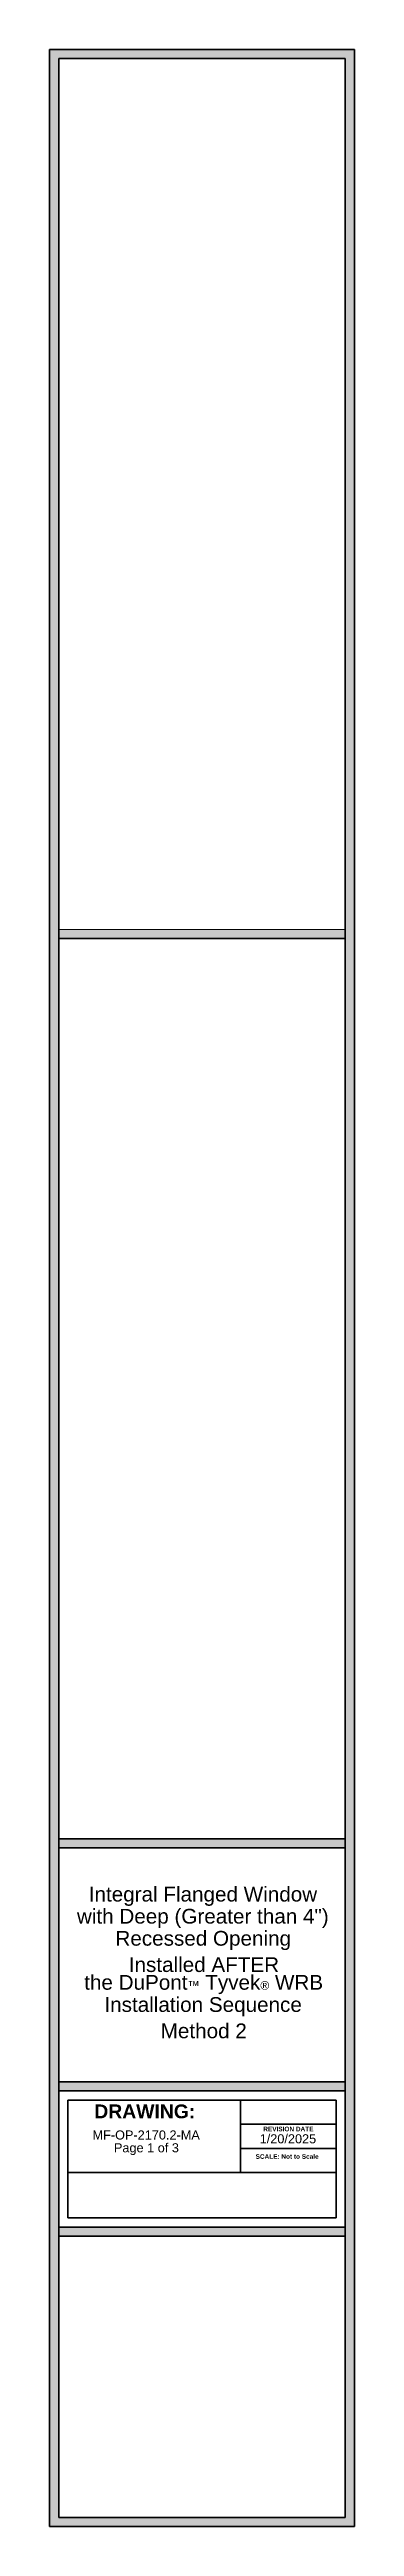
# Model space of a CAD drawing. Extents: x -1328 to 5679, y -4611 to 1603.
# Drawn here: x 1644 to 1945, y -854 to 1603 of the extents above; entities that cross this region are included whole.
import ezdxf

# ---------------------------------------------------------------- set-up
doc = ezdxf.new("R2010")
doc.units = 0
doc.header["$MEASUREMENT"] = 0
doc.layers.get('0').update_dxf_attribs({"lineweight": 0})
doc.layers.add('0_0', color=7, linetype='Continuous', lineweight=0)
doc.layers.add('G-ANNO-TTLB', color=7, linetype='Continuous', lineweight=0)

# ---------------------------------------------------------------- blocks, each defined once
blk = doc.blocks.new('Block_17')
at = {"layer": '0_0', "char_height": 0.2, "attachment_point": 7}
for s, insert in [('\\C18;\\c0;\\FArial|b0|i0|c1;\\H14.625000;\\W1.000000;Integral Flanged Window', (1682.7, -238.4)), ('\\C18;\\c0;\\FArial|b0|i0|c1;\\H14.625000;\\W1.000000;with Deep (Greater than 4")', (1671, -260.3)), ('\\C18;\\c0;\\FArial|b0|i0|c1;\\H14.625000;\\W1.000000;Recessed Opening', (1709.1, -282.2)), ('\\C18;\\c0;\\FArial|b0|i0|c1;\\H14.625000;\\W1.000000;Installed AFTER', (1722.3, -304.1)), ('\\C18;\\c0;\\FArial|b0|i0|c1;\\H14.625000;\\W1.000000;the DuPont\\H8.526375;™\\H14.625000; Tyvek\\H8.526375;®\\H14.625000; WRB', (1678.2, -325.9)), ('\\C18;\\c0;\\FArial|b0|i0|c1;\\H14.625000;\\W1.000000;Installation Sequence', (1698.2, -347.9)), ('\\C18;\\c0;\\FArial|b0|i0|c1;\\H14.625000;\\W1.000000;Method 2', (1753.9, -369.8))]:
    blk.add_mtext(s, dxfattribs=dict(at, insert=insert))

msp = doc.modelspace()

# ---------------------------------------------------------------- hatches: boundary and pattern name
at = {"layer": 'G-ANNO-TTLB', "true_color": 0xff00ff, "transparency": 33554687}
h = msp.add_hatch(color=6, dxfattribs=at)
edge = h.paths.add_edge_path()
edge.add_spline(control_points=[(1945.5, 1603.1), (1945.5, 1603.1), (1945.5, -853.9), (1945.5, -853.9), (1945.5, -853.9), (1644, -853.9), (1644, -853.9), (1644, -853.9), (1644, 1603.1), (1644, 1603.1), (1644, 1603.1), (1945.5, 1603.1), (1945.5, 1603.1)], knot_values=[0, 0, 0, 0, 1, 1, 1, 2, 2, 2, 3, 3, 3, 4, 4, 4, 4], degree=3, periodic=0)
edge = h.paths.add_edge_path()
edge.add_spline(control_points=[(1936.5, 1594.1), (1936.5, 1594.1), (1653, 1594.1), (1653, 1594.1), (1653, 1594.1), (1653, -844.9), (1653, -844.9), (1653, -844.9), (1936.5, -844.9), (1936.5, -844.9), (1936.5, -844.9), (1936.5, 1594.1), (1936.5, 1594.1)], knot_values=[0, 0, 0, 0, 1, 1, 1, 2, 2, 2, 3, 3, 3, 4, 4, 4, 4], degree=3, periodic=0)
edge.add_line((1936.5, 1594.1), (1936.5, 1594.1))
for points in [[(1936.5, 721.3), (1653, 721.3), (1653, 730.3), (1936.5, 730.3)], [(1936.5, -180.7), (1653, -180.7), (1653, -171.7), (1936.5, -171.7)], [(1936.5, -421.9), (1653, -421.9), (1653, -412.9), (1936.5, -412.9)], [(1936.5, -565.9), (1653, -565.9), (1653, -556.9), (1936.5, -556.9)]]:
    msp.add_hatch(color=6, dxfattribs=at).paths.add_polyline_path(points)

# ---------------------------------------------------------------- linework, layer by layer
at = {"layer": 'G-ANNO-TTLB', "color": 6, "lineweight": 50, "true_color": 0xff00ff}
for p, q in [((1945.5, 1603.1), (1644, 1603.1)), ((1644, 1603.1), (1644, -853.9)), ((1945.5, -853.9), (1945.5, 1603.1)), ((1653, -844.9), (1653, 1594.1)), ((1653, 1594.1), (1936.5, 1594.1)), ((1936.5, 1594.1), (1936.5, -844.9)), ((1653, 730.3), (1653, 721.3)), ((1653, 721.3), (1936.5, 721.3)), ((1936.5, 721.3), (1936.5, 730.3)), ((1653, 437.8), (1653, 428.8)), ((1936.5, 428.8), (1936.5, 437.8)), ((1653, 116.3), (1653, 107.3)), ((1936.5, 107.3), (1936.5, 116.3)), ((1936.5, -171.7), (1653, -171.7)), ((1653, -171.7), (1653, -180.7)), ((1936.5, -180.7), (1936.5, -171.7)), ((1653, -180.7), (1936.5, -180.7)), ((1936.5, -412.9), (1653, -412.9)), ((1653, -412.9), (1653, -421.9)), ((1936.5, -421.9), (1936.5, -412.9)), ((1653, -421.9), (1936.5, -421.9)), ((1927.5, -430.9), (1662, -430.9)), ((1662, -430.9), (1662, -547.9)), ((1833, -502.9), (1833, -430.9)), ((1927.5, -547.9), (1927.5, -430.9)), ((1927.5, -454.9), (1833, -454.9)), ((1927.5, -478.9), (1833, -478.9)), ((1662, -502.9), (1927.5, -502.9)), ((1936.5, -556.9), (1653, -556.9)), ((1653, -556.9), (1653, -565.9)), ((1662, -547.9), (1927.5, -547.9)), ((1936.5, -565.9), (1936.5, -556.9)), ((1653, -565.9), (1936.5, -565.9)), ((1644, -853.9), (1945.5, -853.9)), ((1936.5, -844.9), (1653, -844.9))]:
    msp.add_line(p, q, dxfattribs=at)
at = {"layer": 'G-ANNO-TTLB'}
for points in [[(1936.5, 721.3), (1653, 721.3), (1653, 730.3), (1936.5, 730.3)], [(1936.5, -180.7), (1653, -180.7), (1653, -171.7), (1936.5, -171.7)], [(1936.5, -421.9), (1653, -421.9), (1653, -412.9), (1936.5, -412.9)], [(1936.5, -565.9), (1653, -565.9), (1653, -556.9), (1936.5, -556.9)]]:
    msp.add_lwpolyline(points, close=True, dxfattribs=at)
for points in [[(1945.5, 1603.1), (1945.5, 1603.1), (1945.5, -853.9), (1945.5, -853.9), (1945.5, -853.9), (1644, -853.9), (1644, -853.9), (1644, -853.9), (1644, 1603.1), (1644, 1603.1), (1644, 1603.1), (1945.5, 1603.1), (1945.5, 1603.1)], [(1936.5, 1594.1), (1936.5, 1594.1), (1653, 1594.1), (1653, 1594.1), (1653, 1594.1), (1653, -844.9), (1653, -844.9), (1653, -844.9), (1936.5, -844.9), (1936.5, -844.9), (1936.5, -844.9), (1936.5, 1594.1), (1936.5, 1594.1)]]:
    msp.add_open_spline(points, degree=3, knots=[0, 0, 0, 0, 1, 1, 1, 2, 2, 2, 3, 3, 3, 4, 4, 4, 4], dxfattribs=at)

# ---------------------------------------------------------------- block references
at = {"layer": '0_0'}
msp.add_blockref('Block_17', (0, 0), dxfattribs=at)

# ---------------------------------------------------------------- texts
at = {"char_height": 0.2, "attachment_point": 7}
for s, insert in [('\\C18;\\c0;\\FArial|b0|i0|c1;\\H9.001321;\\W1.000000;MF-OP-2170.2-MA', (1686.4, -470.2)), ('\\C18;\\c0;\\FArial|b0|i0|c1;\\H9.001321;\\W1.000000;1/20/2025', (1851.8, -474)), ('\\C18;\\c0;\\FArial|b0|i0|c1;\\H9.001321;\\W1.000000;Page 1 of 3', (1707.6, -485.5))]:
    msp.add_mtext(s, dxfattribs=dict(at, insert=insert))
at = {"layer": 'G-ANNO-TTLB', "char_height": 0.2, "attachment_point": 7}
for s, insert in [('\\C18;\\c0;\\FArial Bold|b1|i0|c1;\\H13.699213;\\W1.000000;DRAWING:', (1688.2, -449.2)), ('\\C18;\\c0;\\FArial Bold|b1|i0|c1;\\H4.566402;\\W1.000000;REVISION DATE', (1855.4, -462)), ('\\C18;\\c0;\\FArial Bold|b1|i0|c1;\\H4.566402;\\W1.000000;SCALE: Not to Scale', (1847.8, -489.3))]:
    msp.add_mtext(s, dxfattribs=dict(at, insert=insert))

doc.saveas('drawing.dxf')
